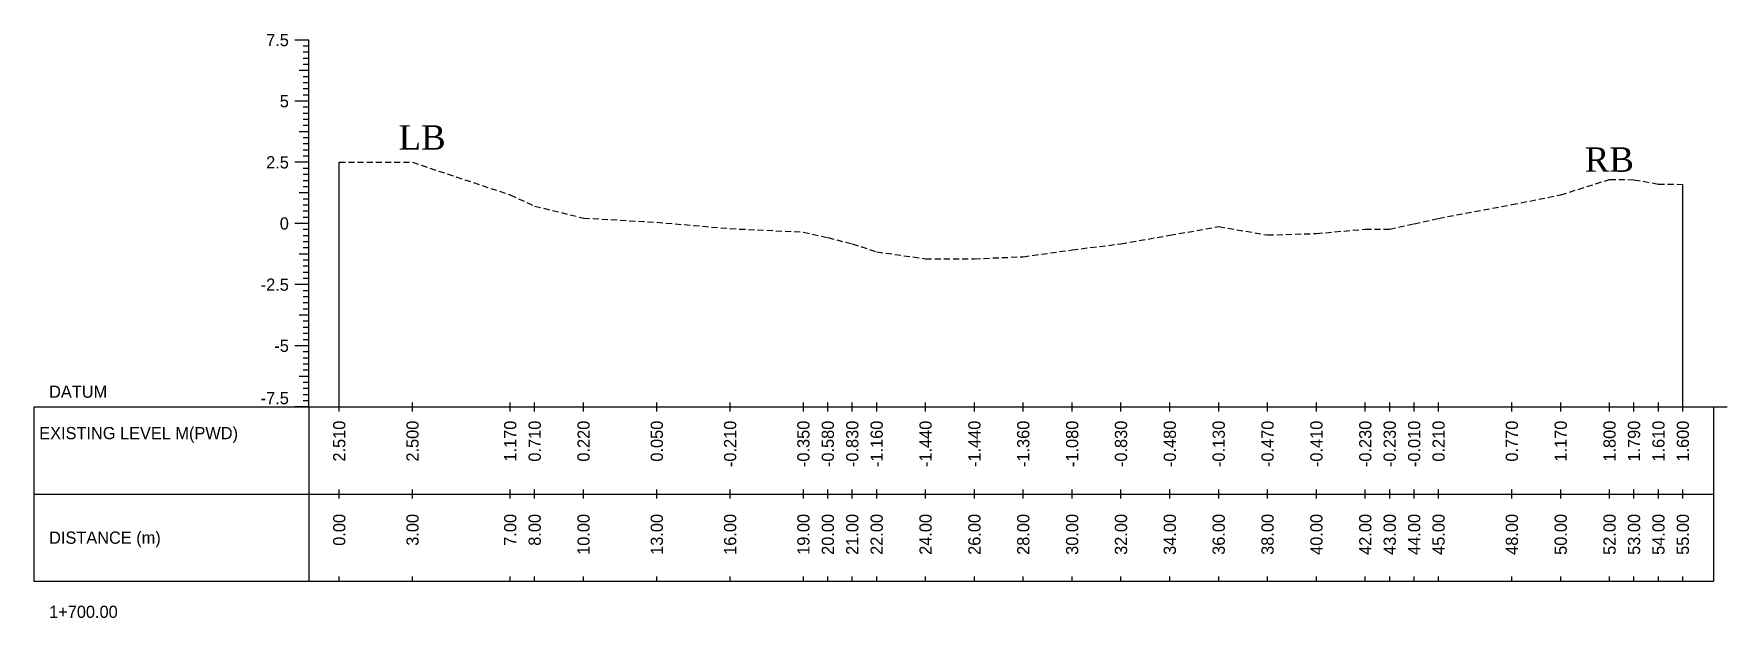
# Model space of a CAD drawing. Header units: inches. Extents: x 2527 to 3799, y -2520 to -1051.
# Drawn here: x 3584.5 to 3653.8, y -1242.1 to -1218.2 of the extents above; entities that cross this region are included whole.
import ezdxf
from ezdxf.enums import TextEntityAlignment as Align

# ---------------------------------------------------------------- set-up
doc = ezdxf.new("R2010")
doc.units = ezdxf.units.IN
doc.header["$MEASUREMENT"] = 0
doc.linetypes.add('HIDDEN', pattern=[0.375, 0.25, -0.125])
doc.layers.add('CS_Drawing', color=7, linetype='Continuous')
doc.layers.add('GL', color=3, linetype='HIDDEN')
doc.styles.add('romans', font='romans.shx')

msp = doc.modelspace()

# ---------------------------------------------------------------- texts
at = {"char_height": 1, "width": 87.77218, "attachment_point": 1, "style": 'romans'}
for s, insert in [('{\\fTimes New Roman|b0|i0|c0|p18;LB}', (3599.419, -1221.968)), ('{\\fTimes New Roman|b0|i0|c0|p18;RB}', (3647.974, -1222.872))]:
    msp.add_mtext(s, dxfattribs=dict(at, insert=insert))
at = {"layer": 'CS_Drawing'}
for s, p in [('7.5', (3594.929, -1218.485)), ('5', (3594.929, -1220.985)), ('2.5', (3594.929, -1223.485)), ('0', (3594.929, -1225.985)), ('-2.5', (3594.929, -1228.485)), ('-5', (3594.929, -1230.985))]:
    msp.add_text(s, height=0.5, dxfattribs=at).set_placement(p, align=Align.MIDDLE_RIGHT)
for s, p in [('DATUM', (3585.116, -1232.86)), ('EXISTING LEVEL M(PWD)', (3584.712, -1234.555)), ('DISTANCE (m)', (3585.116, -1238.829)), ('1+700.00', (3585.116, -1241.86))]:
    msp.add_text(s, height=0.5, dxfattribs=at).set_placement(p, align=Align.MIDDLE_LEFT)
msp.add_text('-7.5', height=0.5, dxfattribs=at).set_placement((3594.929, -1233.373), align=Align.RIGHT)
for s, p in [('2.510', (3596.991, -1234.048)), ('2.500', (3599.991, -1234.048)), ('1.170', (3603.991, -1234.048)), ('0.710', (3604.991, -1234.048)), ('0.220', (3606.991, -1234.048)), ('0.050', (3609.991, -1234.048)), ('-0.210', (3612.991, -1234.048)), ('-0.350', (3615.991, -1234.048)), ('-0.580', (3616.991, -1234.048)), ('-0.830', (3617.991, -1234.048)), ('-1.160', (3618.991, -1234.048)), ('-1.440', (3620.991, -1234.048)), ('-1.440', (3622.991, -1234.048)), ('-1.360', (3624.991, -1234.048)), ('-1.080', (3626.991, -1234.048)), ('-0.830', (3628.991, -1234.048)), ('-0.480', (3630.991, -1234.048)), ('-0.130', (3632.991, -1234.048)), ('-0.470', (3634.991, -1234.048)), ('-0.410', (3636.991, -1234.048)), ('-0.230', (3638.991, -1234.048)), ('-0.230', (3639.991, -1234.048)), ('-0.010', (3640.991, -1234.048)), ('0.210', (3641.991, -1234.048)), ('0.770', (3644.991, -1234.048)), ('1.170', (3646.991, -1234.048)), ('1.800', (3648.991, -1234.048)), ('1.790', (3649.991, -1234.048)), ('1.610', (3650.991, -1234.048)), ('1.600', (3651.991, -1234.048)), ('0.00', (3596.991, -1237.86)), ('3.00', (3599.991, -1237.86)), ('7.00', (3603.991, -1237.86)), ('8.00', (3604.991, -1237.86)), ('10.00', (3606.991, -1237.86)), ('13.00', (3609.991, -1237.86)), ('16.00', (3612.991, -1237.86)), ('19.00', (3615.991, -1237.86)), ('20.00', (3616.991, -1237.86)), ('21.00', (3617.991, -1237.86)), ('22.00', (3618.991, -1237.86)), ('24.00', (3620.991, -1237.86)), ('26.00', (3622.991, -1237.86)), ('28.00', (3624.991, -1237.86)), ('30.00', (3626.991, -1237.86)), ('32.00', (3628.991, -1237.86)), ('34.00', (3630.991, -1237.86)), ('36.00', (3632.991, -1237.86)), ('38.00', (3634.991, -1237.86)), ('40.00', (3636.991, -1237.86)), ('42.00', (3638.991, -1237.86)), ('43.00', (3639.991, -1237.86)), ('44.00', (3640.991, -1237.86)), ('45.00', (3641.991, -1237.86)), ('48.00', (3644.991, -1237.86)), ('50.00', (3646.991, -1237.86)), ('52.00', (3648.991, -1237.86)), ('53.00', (3649.991, -1237.86)), ('54.00', (3650.991, -1237.86)), ('55.00', (3651.991, -1237.86))]:
    msp.add_text(s, height=0.5, rotation=90, dxfattribs=at).set_placement(p, align=Align.MIDDLE_RIGHT)

# ---------------------------------------------------------------- linework, layer by layer
at = {"layer": 'CS_Drawing'}
for p, q in [((3595.741, -1218.485), (3595.179, -1218.485)), ((3595.741, -1218.485), (3595.347, -1218.485)), ((3595.741, -1218.485), (3595.516, -1218.485)), ((3595.741, -1233.485), (3595.741, -1218.485)), ((3595.741, -1218.735), (3595.516, -1218.735)), ((3595.741, -1218.985), (3595.516, -1218.985)), ((3595.741, -1219.735), (3595.347, -1219.735)), ((3595.741, -1219.235), (3595.516, -1219.235)), ((3595.741, -1219.485), (3595.516, -1219.485)), ((3595.741, -1219.735), (3595.516, -1219.735)), ((3595.741, -1219.985), (3595.516, -1219.985)), ((3595.741, -1220.235), (3595.516, -1220.235)), ((3595.741, -1220.485), (3595.516, -1220.485)), ((3595.741, -1220.985), (3595.179, -1220.985)), ((3595.741, -1220.985), (3595.347, -1220.985)), ((3595.741, -1220.735), (3595.516, -1220.735)), ((3595.741, -1220.985), (3595.516, -1220.985)), ((3595.741, -1221.235), (3595.516, -1221.235)), ((3595.741, -1221.485), (3595.516, -1221.485)), ((3595.741, -1221.735), (3595.516, -1221.735)), ((3595.741, -1222.235), (3595.347, -1222.235)), ((3595.741, -1221.985), (3595.516, -1221.985)), ((3595.741, -1222.235), (3595.516, -1222.235)), ((3595.741, -1222.485), (3595.516, -1222.485)), ((3595.741, -1222.735), (3595.516, -1222.735)), ((3595.741, -1222.985), (3595.516, -1222.985)), ((3595.741, -1223.235), (3595.516, -1223.235)), ((3595.741, -1223.485), (3595.179, -1223.485)), ((3595.741, -1223.485), (3595.347, -1223.485)), ((3595.741, -1223.485), (3595.516, -1223.485)), ((3595.741, -1223.735), (3595.516, -1223.735)), ((3595.741, -1223.985), (3595.516, -1223.985)), ((3596.991, -1233.485), (3596.991, -1223.475)), ((3595.741, -1224.735), (3595.347, -1224.735)), ((3595.741, -1224.235), (3595.516, -1224.235)), ((3595.741, -1224.485), (3595.516, -1224.485)), ((3595.741, -1224.735), (3595.516, -1224.735)), ((3651.991, -1233.485), (3651.991, -1224.385)), ((3595.741, -1224.985), (3595.516, -1224.985)), ((3595.741, -1225.235), (3595.516, -1225.235)), ((3595.741, -1225.985), (3595.179, -1225.985)), ((3595.741, -1225.985), (3595.347, -1225.985)), ((3595.741, -1225.485), (3595.516, -1225.485)), ((3595.741, -1225.735), (3595.516, -1225.735)), ((3595.741, -1225.985), (3595.516, -1225.985)), ((3595.741, -1226.235), (3595.516, -1226.235)), ((3595.741, -1226.485), (3595.516, -1226.485)), ((3595.741, -1226.735), (3595.516, -1226.735)), ((3595.741, -1227.235), (3595.347, -1227.235)), ((3595.741, -1226.985), (3595.516, -1226.985)), ((3595.741, -1227.235), (3595.516, -1227.235)), ((3595.741, -1227.485), (3595.516, -1227.485)), ((3595.741, -1227.735), (3595.516, -1227.735)), ((3595.741, -1227.985), (3595.516, -1227.985)), ((3595.741, -1228.485), (3595.179, -1228.485)), ((3595.741, -1228.485), (3595.347, -1228.485)), ((3595.741, -1228.235), (3595.516, -1228.235)), ((3595.741, -1228.485), (3595.516, -1228.485)), ((3595.741, -1228.735), (3595.516, -1228.735)), ((3595.741, -1228.985), (3595.516, -1228.985)), ((3595.741, -1229.235), (3595.516, -1229.235)), ((3595.741, -1229.485), (3595.516, -1229.485)), ((3595.741, -1229.735), (3595.347, -1229.735)), ((3595.741, -1229.735), (3595.516, -1229.735)), ((3595.741, -1229.985), (3595.516, -1229.985)), ((3595.741, -1230.235), (3595.516, -1230.235)), ((3595.741, -1230.985), (3595.179, -1230.985)), ((3595.741, -1230.985), (3595.347, -1230.985)), ((3595.741, -1230.485), (3595.516, -1230.485)), ((3595.741, -1230.735), (3595.516, -1230.735)), ((3595.741, -1230.985), (3595.516, -1230.985)), ((3595.741, -1231.235), (3595.516, -1231.235)), ((3595.741, -1231.485), (3595.516, -1231.485)), ((3595.741, -1232.235), (3595.347, -1232.235)), ((3595.741, -1231.735), (3595.516, -1231.735)), ((3595.741, -1231.985), (3595.516, -1231.985)), ((3595.741, -1232.235), (3595.516, -1232.235)), ((3595.741, -1232.485), (3595.516, -1232.485)), ((3595.741, -1232.735), (3595.516, -1232.735)), ((3595.741, -1232.985), (3595.516, -1232.985)), ((3584.491, -1233.485), (3595.741, -1233.485)), ((3584.491, -1233.485), (3584.491, -1240.61)), ((3595.741, -1233.485), (3595.179, -1233.485)), ((3595.741, -1233.485), (3595.347, -1233.485)), ((3595.741, -1233.235), (3595.516, -1233.235)), ((3595.741, -1233.485), (3595.516, -1233.485)), ((3595.741, -1233.485), (3653.241, -1233.485)), ((3595.741, -1233.485), (3595.741, -1240.61)), ((3596.991, -1233.673), (3596.991, -1233.298)), ((3599.991, -1233.673), (3599.991, -1233.298)), ((3603.991, -1233.673), (3603.991, -1233.298)), ((3604.991, -1233.673), (3604.991, -1233.298)), ((3606.991, -1233.673), (3606.991, -1233.298)), ((3609.991, -1233.673), (3609.991, -1233.298)), ((3612.991, -1233.673), (3612.991, -1233.298)), ((3615.991, -1233.673), (3615.991, -1233.298)), ((3616.991, -1233.673), (3616.991, -1233.298)), ((3617.991, -1233.673), (3617.991, -1233.298)), ((3618.991, -1233.673), (3618.991, -1233.298)), ((3620.991, -1233.673), (3620.991, -1233.298)), ((3622.991, -1233.673), (3622.991, -1233.298)), ((3624.991, -1233.673), (3624.991, -1233.298)), ((3626.991, -1233.673), (3626.991, -1233.298)), ((3628.991, -1233.673), (3628.991, -1233.298)), ((3630.991, -1233.673), (3630.991, -1233.298)), ((3632.991, -1233.673), (3632.991, -1233.298)), ((3634.991, -1233.673), (3634.991, -1233.298)), ((3636.991, -1233.673), (3636.991, -1233.298)), ((3638.991, -1233.673), (3638.991, -1233.298)), ((3639.991, -1233.673), (3639.991, -1233.298)), ((3640.991, -1233.673), (3640.991, -1233.298)), ((3641.991, -1233.673), (3641.991, -1233.298)), ((3644.991, -1233.673), (3644.991, -1233.298)), ((3646.991, -1233.673), (3646.991, -1233.298)), ((3648.991, -1233.673), (3648.991, -1233.298)), ((3649.991, -1233.673), (3649.991, -1233.298)), ((3650.991, -1233.673), (3650.991, -1233.298)), ((3651.991, -1233.673), (3651.991, -1233.298)), ((3653.241, -1233.485), (3653.804, -1233.485)), ((3653.241, -1233.485), (3653.635, -1233.485)), ((3653.241, -1233.485), (3653.466, -1233.485)), ((3653.241, -1233.485), (3653.241, -1240.61)), ((3584.491, -1237.048), (3595.741, -1237.048)), ((3595.741, -1237.048), (3653.241, -1237.048)), ((3595.741, -1237.048), (3653.241, -1237.048)), ((3596.991, -1237.235), (3596.991, -1236.86)), ((3599.991, -1237.235), (3599.991, -1236.86)), ((3603.991, -1237.235), (3603.991, -1236.86)), ((3604.991, -1237.235), (3604.991, -1236.86)), ((3606.991, -1237.235), (3606.991, -1236.86)), ((3609.991, -1237.235), (3609.991, -1236.86)), ((3612.991, -1237.235), (3612.991, -1236.86)), ((3615.991, -1237.235), (3615.991, -1236.86)), ((3616.991, -1237.235), (3616.991, -1236.86)), ((3617.991, -1237.235), (3617.991, -1236.86)), ((3618.991, -1237.235), (3618.991, -1236.86)), ((3620.991, -1237.235), (3620.991, -1236.86)), ((3622.991, -1237.235), (3622.991, -1236.86)), ((3624.991, -1237.235), (3624.991, -1236.86)), ((3626.991, -1237.235), (3626.991, -1236.86)), ((3628.991, -1237.235), (3628.991, -1236.86)), ((3630.991, -1237.235), (3630.991, -1236.86)), ((3632.991, -1237.235), (3632.991, -1236.86)), ((3634.991, -1237.235), (3634.991, -1236.86)), ((3636.991, -1237.235), (3636.991, -1236.86)), ((3638.991, -1237.235), (3638.991, -1236.86)), ((3639.991, -1237.235), (3639.991, -1236.86)), ((3640.991, -1237.235), (3640.991, -1236.86)), ((3641.991, -1237.235), (3641.991, -1236.86)), ((3644.991, -1237.235), (3644.991, -1236.86)), ((3646.991, -1237.235), (3646.991, -1236.86)), ((3648.991, -1237.235), (3648.991, -1236.86)), ((3649.991, -1237.235), (3649.991, -1236.86)), ((3650.991, -1237.235), (3650.991, -1236.86)), ((3651.991, -1237.235), (3651.991, -1236.86)), ((3584.491, -1240.61), (3595.741, -1240.61)), ((3595.741, -1240.61), (3653.241, -1240.61)), ((3596.991, -1240.61), (3596.991, -1240.423)), ((3599.991, -1240.61), (3599.991, -1240.423)), ((3603.991, -1240.61), (3603.991, -1240.423)), ((3604.991, -1240.61), (3604.991, -1240.423)), ((3606.991, -1240.61), (3606.991, -1240.423)), ((3609.991, -1240.61), (3609.991, -1240.423)), ((3612.991, -1240.61), (3612.991, -1240.423)), ((3615.991, -1240.61), (3615.991, -1240.423)), ((3616.991, -1240.61), (3616.991, -1240.423)), ((3617.991, -1240.61), (3617.991, -1240.423)), ((3618.991, -1240.61), (3618.991, -1240.423)), ((3620.991, -1240.61), (3620.991, -1240.423)), ((3622.991, -1240.61), (3622.991, -1240.423)), ((3624.991, -1240.61), (3624.991, -1240.423)), ((3626.991, -1240.61), (3626.991, -1240.423)), ((3628.991, -1240.61), (3628.991, -1240.423)), ((3630.991, -1240.61), (3630.991, -1240.423)), ((3632.991, -1240.61), (3632.991, -1240.423)), ((3634.991, -1240.61), (3634.991, -1240.423)), ((3636.991, -1240.61), (3636.991, -1240.423)), ((3638.991, -1240.61), (3638.991, -1240.423)), ((3639.991, -1240.61), (3639.991, -1240.423)), ((3640.991, -1240.61), (3640.991, -1240.423)), ((3641.991, -1240.61), (3641.991, -1240.423)), ((3644.991, -1240.61), (3644.991, -1240.423)), ((3646.991, -1240.61), (3646.991, -1240.423)), ((3648.991, -1240.61), (3648.991, -1240.423)), ((3649.991, -1240.61), (3649.991, -1240.423)), ((3650.991, -1240.61), (3650.991, -1240.423)), ((3651.991, -1240.61), (3651.991, -1240.423))]:
    msp.add_line(p, q, dxfattribs=at)
at = {"layer": 'GL'}
msp.add_lwpolyline([(3596.991, -1223.475), (3599.991, -1223.485), (3603.991, -1224.815), (3604.991, -1225.275), (3606.991, -1225.765), (3609.991, -1225.935), (3612.991, -1226.195), (3615.991, -1226.335), (3616.991, -1226.565), (3617.991, -1226.815), (3618.991, -1227.145), (3620.991, -1227.425), (3622.991, -1227.425), (3624.991, -1227.345), (3626.991, -1227.065), (3628.991, -1226.815), (3630.991, -1226.465), (3632.991, -1226.115), (3634.991, -1226.455), (3636.991, -1226.395), (3638.991, -1226.215), (3639.991, -1226.215), (3640.991, -1225.995), (3641.991, -1225.775), (3644.991, -1225.215), (3646.991, -1224.815), (3648.991, -1224.185), (3649.991, -1224.195), (3650.991, -1224.375), (3651.991, -1224.385)], dxfattribs=at)

msp.set_redraw_order([(e.dxf.handle, doc.entitydb.next_handle()) for e in msp.query("TEXT MTEXT ATTDEF DIMENSION ARC_DIMENSION")])  # texts and dimensions are drawn at this point

doc.saveas('drawing.dxf')
